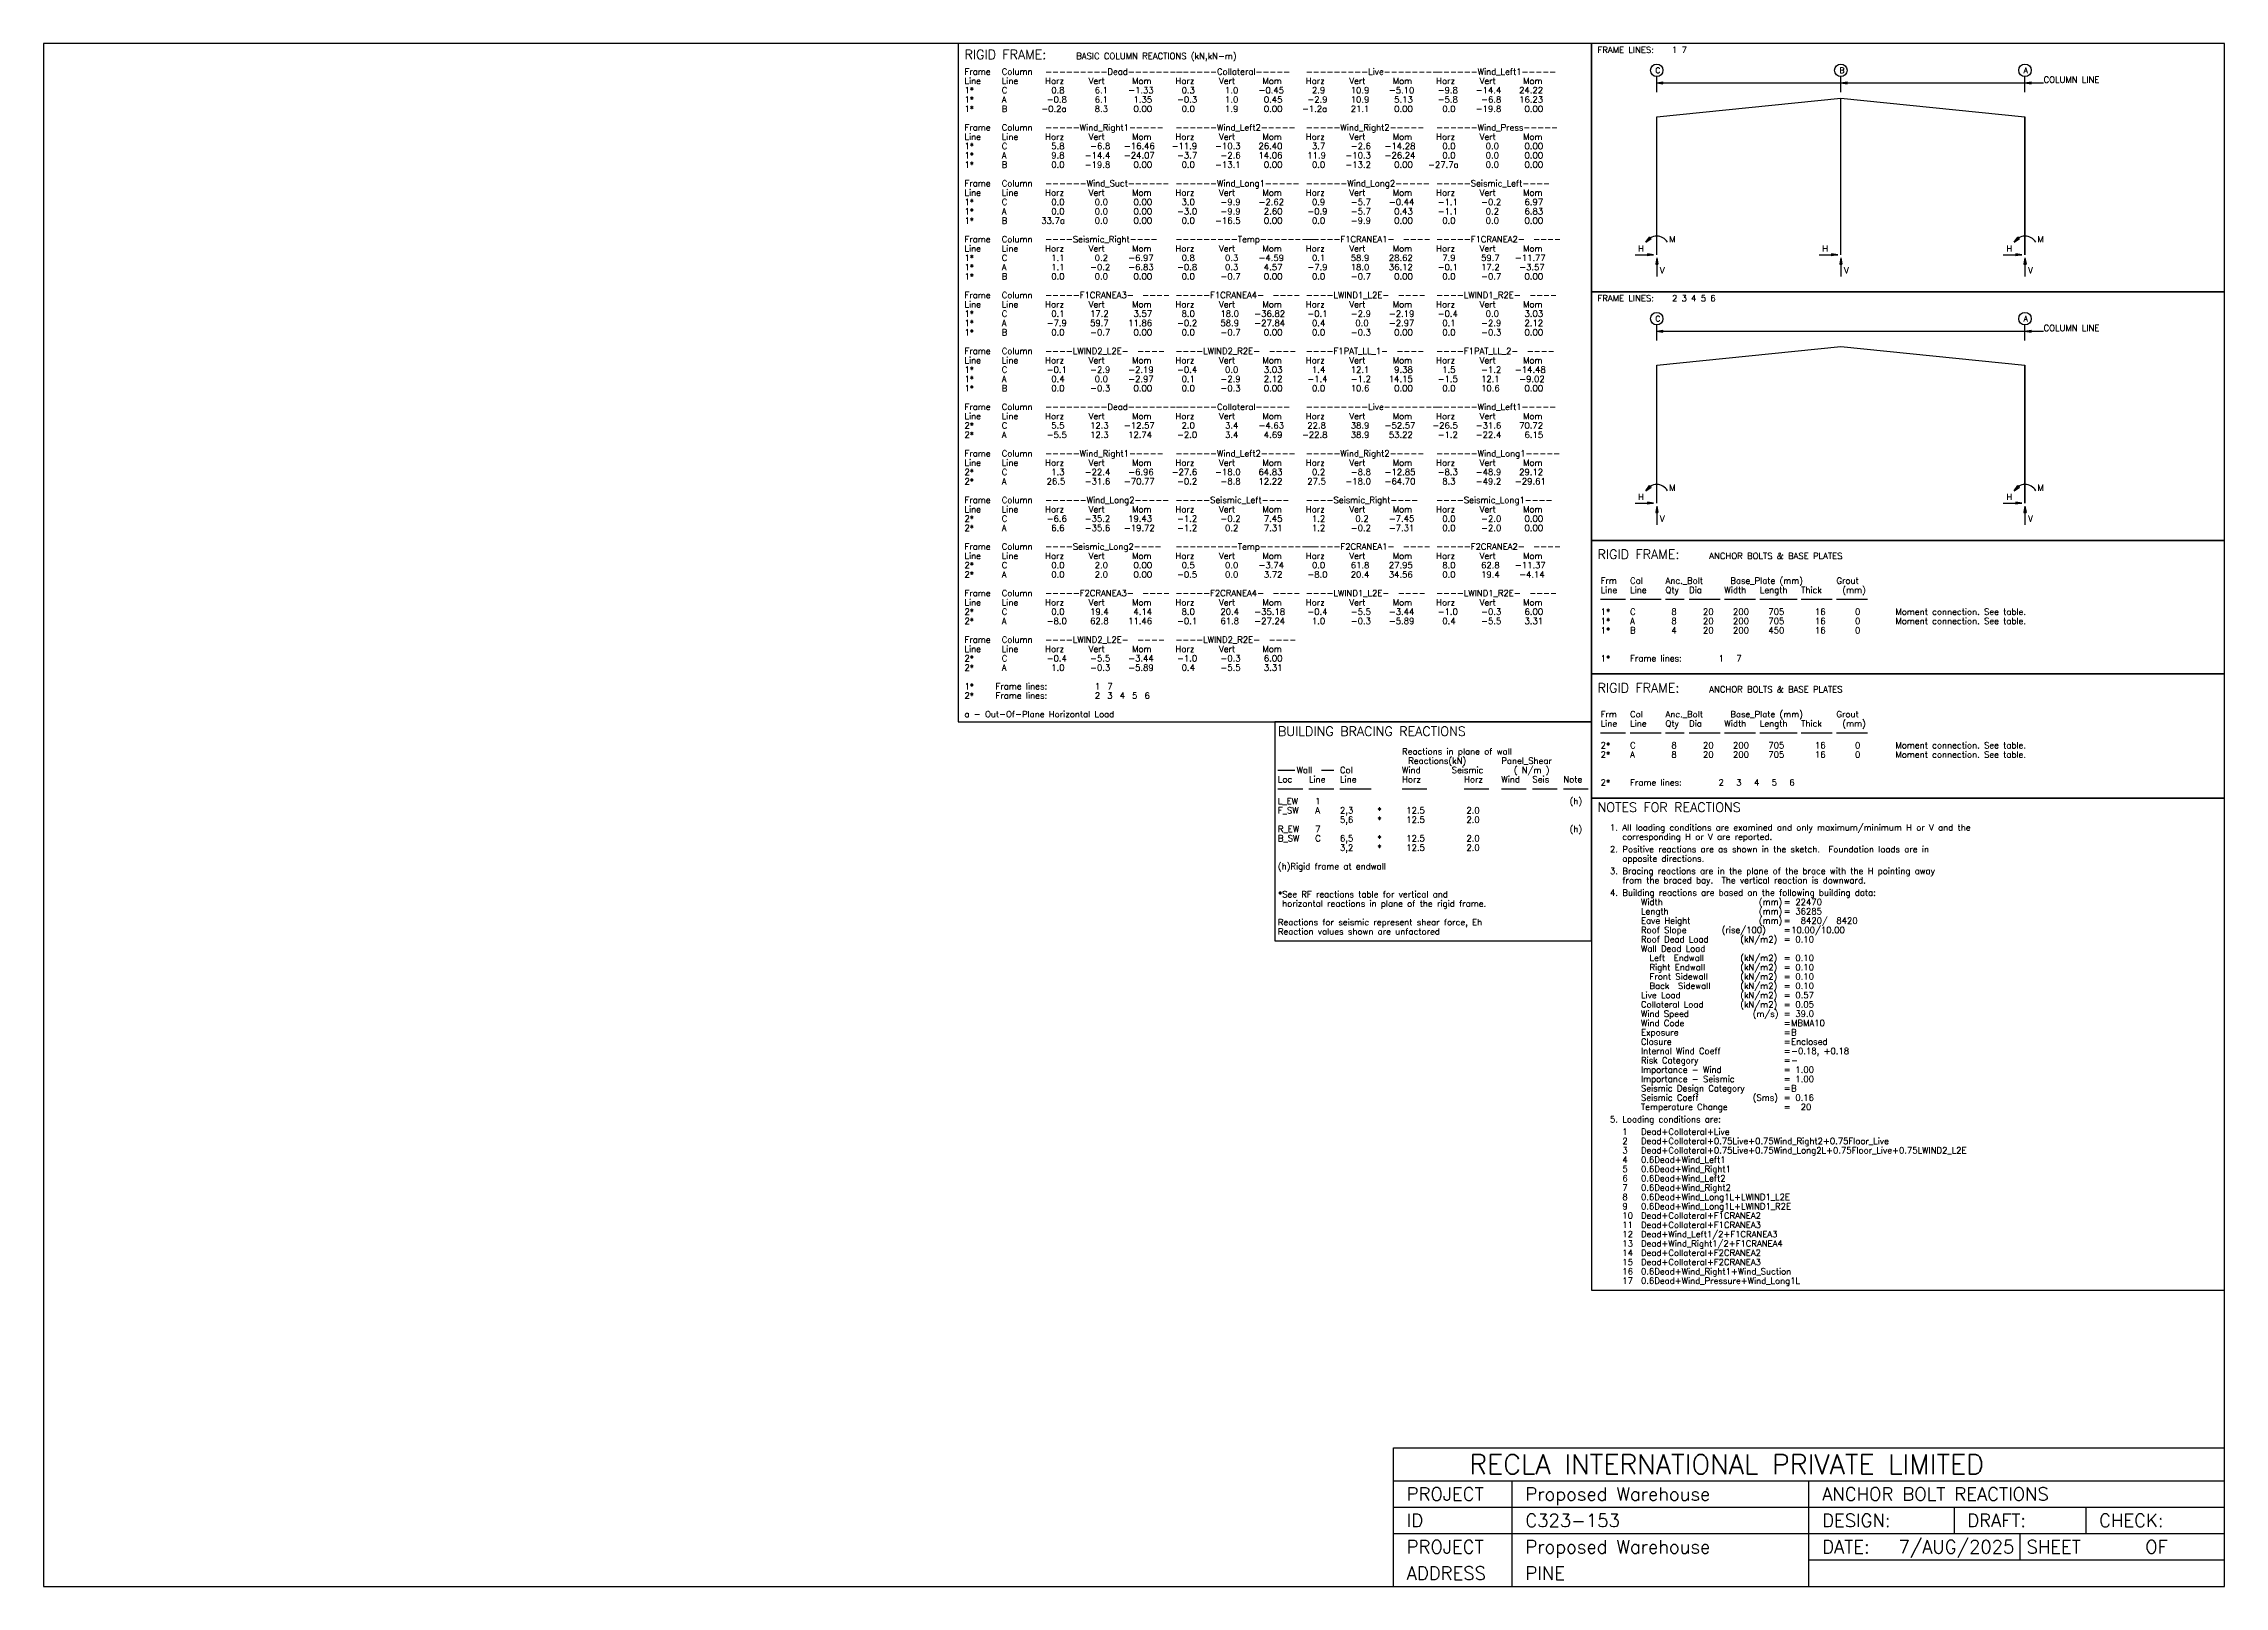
# Model space of a CAD drawing. Extents: x 0 to 56852, y 0 to 40202.
import ezdxf

# ---------------------------------------------------------------- set-up
doc = ezdxf.new("R2010")
doc.units = 0
doc.linetypes.add('CONTIN', pattern=[0])
doc.layers.get('0').update_dxf_attribs({"linetype": 'CONTIN'})
for name, color, linetype in [('1', 7, 'CONTIN'), ('13', 1, 'CONTIN'), ('14', 7, 'CONTIN'), ('20', 7, 'CONTIN'), ('22', 7, 'CONTIN'), ('26', 7, 'CONTIN')]:
    doc.layers.add(name, color=color, linetype=linetype)
doc.styles.add('SIMPLEX', font='SIMPLEX')

msp = doc.modelspace()

# ---------------------------------------------------------------- texts
at = {"layer": '14', "style": 'SIMPLEX'}
for s, height, p in [('RECLA INTERNATIONAL PRIVATE LIMITED', 515.727, (37168.199, 2922.452)), ('PROJECT', 343.818, (35535.063, 2234.816)), ('Proposed Warehouse', 343.818, (38629.426, 2234.816)), ('ANCHOR BOLT REACTIONS', 343.818, (46365.328, 2234.816)), ('ID', 343.818, (35535.063, 1547.181)), ('C323-153', 343.818, (38629.426, 1547.181)), ('DESIGN:', 343.818, (46365.328, 1547.181)), ('DRAFT:', 343.818, (50147.324, 1547.181)), ('CHECK:', 343.818, (53585.504, 1547.181)), ('PROJECT', 343.818, (35535.063, 859.545)), ('Proposed Warehouse', 343.818, (38629.426, 859.545)), ('DATE:', 343.818, (46365.328, 859.545)), (' 7/AUG/2025', 343.818, (48118.797, 859.545)), ('SHEET', 343.818, (51694.504, 859.545)), ('OF', 343.818, (54788.867, 859.545)), ('ADDRESS', 343.818, (35535.063, 171.909)), ('PINE', 343.818, (38629.426, 171.909))]:
    msp.add_text(s, height=height, dxfattribs=at).set_placement(p)

# ---------------------------------------------------------------- blocks, each defined once
blk = doc.blocks.new('MARROW')
for p, q in [((0, 0), (-2.54, 0.42)), ((-2.54, 0.42), (-2.54, -0.42)), ((0, 0), (-2.54, -0.42))]:
    blk.add_line(p, q)
blk = doc.blocks.new('RFRM-1', base_point=(-1704.892, 5501.086))
for p, q in [((14798.368, 5501.086), (-1704.892, 5501.086)), ((-1704.892, 5501.086), (-1704.892, -970.78)), ((14798.368, -970.78), (14798.368, 5501.086)), ((-1704.892, -970.78), (14798.368, -970.78))]:
    blk.add_line(p, q)
at = {"layer": '1'}
for p, q in [((0, 4239.072), (0, 4643.564)), ((4799.936, 4239.072), (4799.936, 4643.564)), ((9599.872, 4239.072), (9599.872, 4643.564)), ((0, 4481.767), (10085.263, 4481.767)), ((0, 3597.282), (4799.936, 4077.275)), ((4799.936, 4077.275), (9599.872, 3597.282)), ((4799.936, 0), (4799.936, 4077.275)), ((0, 0), (0, 3597.282)), ((0, 0), (0, 3597.282)), ((9599.872, 3597.282), (9599.872, 0)), ((9599.872, 0), (9599.872, 3597.282)), ((-566.288, 0), (-80.898, 0)), ((4233.648, 0), (4719.038, 0)), ((9033.584, 0), (9518.974, 0)), ((0, -80.898), (0, -566.288)), ((4799.936, -80.898), (4799.936, -566.288)), ((9599.872, -80.898), (9599.872, -566.288))]:
    blk.add_line(p, q, dxfattribs=at)
for centre in [(0, 161.797), (9599.872, 161.797)]:
    blk.add_arc(centre, 323.593, 30, 150, dxfattribs=at)
at = {"layer": '13'}
for centre in [(0, 4805.36), (4799.936, 4805.36), (9599.872, 4805.36)]:
    blk.add_circle(centre, 161.797, dxfattribs=at)
at = {"layer": '1', "xscale": 63.699, "yscale": 63.699, "zscale": 63.699}
for p, rotation in [((0, 4481.767), 180), ((4799.936, 4481.767), 180), ((9599.872, 4481.767), 180), ((-280.24, 323.593), -135), ((9319.632, 323.593), -135), ((0, -80.898), 90), ((4799.936, -80.898), 90), ((9599.872, -80.898), 90)]:
    blk.add_blockref('MARROW', p, dxfattribs=dict(at, rotation=rotation))
for p in [(-80.898, 0), (4719.038, 0), (9518.974, 0)]:
    blk.add_blockref('MARROW', p, dxfattribs=at)
at = {"layer": '13', "style": 'SIMPLEX'}
for s, p in [('C', (-36.404, 4732.552)), ('B', (4763.532, 4732.552)), ('A', (9563.468, 4732.552))]:
    blk.add_text(s, height=145.617, dxfattribs=at).set_placement(p)
at = {"layer": '14', "style": 'SIMPLEX'}
for s, p in [('FRAME LINES:', (-1543.095, 5258.392)), ('1 7', (398.465, 5258.392)), ('COLUMN LINE', (10085.263, 4481.767)), ('H', (-485.39, 80.898)), ('M', (323.593, 323.593)), ('H', (4314.546, 80.898)), ('H', (9114.482, 80.898)), ('M', (9923.466, 323.593)), ('V', (80.898, -485.39)), ('V', (4880.834, -485.39)), ('V', (9680.771, -485.39))]:
    blk.add_text(s, height=161.797, dxfattribs=at).set_placement(p)
blk = doc.blocks.new('RFRM-2', base_point=(-1704.892, 5501.086))
for p, q in [((14798.368, 5501.086), (-1704.892, 5501.086)), ((-1704.892, 5501.086), (-1704.892, -970.78)), ((14798.368, -970.78), (14798.368, 5501.086)), ((-1704.892, -970.78), (14798.368, -970.78))]:
    blk.add_line(p, q)
at = {"layer": '1'}
for p, q in [((0, 4239.072), (0, 4643.564)), ((9599.872, 4239.072), (9599.872, 4643.564)), ((0, 4481.767), (10085.263, 4481.767)), ((0, 3597.282), (4799.936, 4077.275)), ((4799.936, 4077.275), (9599.872, 3597.282)), ((0, 0), (0, 3597.282)), ((0, 0), (0, 3597.282)), ((9599.872, 3597.282), (9599.872, 0)), ((9599.872, 0), (9599.872, 3597.282)), ((-566.288, 0), (-80.898, 0)), ((9033.584, 0), (9518.974, 0)), ((0, -80.898), (0, -566.288)), ((9599.872, -80.898), (9599.872, -566.288))]:
    blk.add_line(p, q, dxfattribs=at)
for centre in [(0, 161.797), (9599.872, 161.797)]:
    blk.add_arc(centre, 323.593, 30, 150, dxfattribs=at)
at = {"layer": '13'}
for centre in [(0, 4805.36), (9599.872, 4805.36)]:
    blk.add_circle(centre, 161.797, dxfattribs=at)
at = {"layer": '1', "xscale": 63.699, "yscale": 63.699, "zscale": 63.699}
for p, rotation in [((0, 4481.767), 180), ((9599.872, 4481.767), 180), ((-280.24, 323.593), -135), ((9319.632, 323.593), -135), ((0, -80.898), 90), ((9599.872, -80.898), 90)]:
    blk.add_blockref('MARROW', p, dxfattribs=dict(at, rotation=rotation))
for p in [(-80.898, 0), (9518.974, 0)]:
    blk.add_blockref('MARROW', p, dxfattribs=at)
at = {"layer": '13', "style": 'SIMPLEX'}
for s, p in [('C', (-36.404, 4732.552)), ('A', (9563.468, 4732.552))]:
    blk.add_text(s, height=145.617, dxfattribs=at).set_placement(p)
at = {"layer": '14', "style": 'SIMPLEX'}
for s, p in [('FRAME LINES:', (-1543.095, 5258.392)), ('2 3 4 5 6', (398.465, 5258.392)), ('COLUMN LINE', (10085.263, 4481.767)), ('H', (-485.39, 80.898)), ('M', (323.593, 323.593)), ('H', (9114.482, 80.898)), ('M', (9923.466, 323.593)), ('V', (80.898, -485.39)), ('V', (9680.771, -485.39))]:
    blk.add_text(s, height=161.797, dxfattribs=at).set_placement(p)
blk = doc.blocks.new('BOLT01')
for p, q in [((16503.26, 0), (0, 0)), ((0, 0), (0, -3478.627)), ((16503.26, -3478.627), (16503.26, 0)), ((0, -3478.627), (16503.26, -3478.627))]:
    blk.add_line(p, q)
at = {"layer": '14'}
for p, q in [((242.695, -1537.068), (889.882, -1537.068)), ((1011.229, -1537.068), (1820.212, -1537.068)), ((1933.47, -1537.068), (2418.86, -1537.068)), ((2548.298, -1537.068), (3357.281, -1537.068)), ((3470.539, -1537.068), (4279.522, -1537.068)), ((4392.78, -1537.068), (5363.56, -1537.068)), ((5468.729, -1537.068), (6277.712, -1537.068)), ((6390.97, -1537.068), (7199.954, -1537.068))]:
    blk.add_line(p, q, dxfattribs=at)
at = {"layer": '13', "style": 'SIMPLEX'}
for s, p in [('1*', (242.695, -1941.56)), ('1*', (242.695, -2184.255)), ('1*', (242.695, -2426.949)), ('A', (1011.229, -2184.255)), ('C', (1011.229, -1941.56)), ('B', (1011.229, -2426.949)), ('1*', (242.695, -3155.034)), ('1', (3316.832, -3155.034)), ('7', (3777.952, -3155.034))]:
    blk.add_text(s, height=161.797, dxfattribs=at).set_placement(p)
at = {"layer": '14', "style": 'SIMPLEX'}
for s, p in [('Frm', (242.695, -1132.577)), ('Col', (1011.229, -1132.577)), ('Anc._Bolt', (1933.47, -1132.577)), ('Base_Plate (mm)', (3624.246, -1132.577)), ('Grout', (6390.97, -1132.577)), ('Line', (242.695, -1375.272)), ('Line', (1011.229, -1375.272)), ('Qty', (1933.47, -1375.272)), ('Dia', (2548.298, -1375.272)), ('Width', (3470.539, -1375.272)), ('Length', (4392.78, -1375.272)), ('Thick', (5468.729, -1375.272)), ('(mm)', (6544.676, -1375.272)), ('Moment connection. See table.', (7928.039, -1941.56)), ('Moment connection. See table.', (7928.039, -2184.255)), ('Frame lines:', (1011.229, -3155.034))]:
    blk.add_text(s, height=161.797, dxfattribs=at).set_placement(p)
at = {"layer": '20', "style": 'SIMPLEX'}
for s, height, p in [('RIGID FRAME:', 242.695, (161.797, -485.39)), ('ANCHOR BOLTS & BASE PLATES', 161.797, (3074.136, -485.39))]:
    blk.add_text(s, height=height, dxfattribs=at).set_placement(p)
at = {"layer": '26', "style": 'SIMPLEX'}
for s, p in [('8', (2087.177, -1941.56)), ('8', (2087.177, -2184.255)), ('4', (2087.177, -2426.949)), ('   20', (2548.298, -1941.56)), ('   20', (2548.298, -2184.255)), ('   20', (2548.298, -2426.949)), ('  200', (3470.539, -1941.56)), ('  200', (3470.539, -2184.255)), ('  200', (3470.539, -2426.949)), ('  705', (4392.78, -1941.56)), ('  705', (4392.78, -2184.255)), ('  450', (4392.78, -2426.949)), ('   16', (5468.729, -1941.56)), ('   16', (5468.729, -2184.255)), ('   16', (5468.729, -2426.949)), ('    0', (6390.97, -1941.56)), ('    0', (6390.97, -2184.255)), ('    0', (6390.97, -2426.949))]:
    blk.add_text(s, height=161.797, dxfattribs=at).set_placement(p)
blk = doc.blocks.new('BOLT02')
for p, q in [((16503.26, 0), (0, 0)), ((0, 0), (0, -3235.933)), ((16503.26, -3235.933), (16503.26, 0)), ((0, -3235.933), (16503.26, -3235.933))]:
    blk.add_line(p, q)
at = {"layer": '14'}
for p, q in [((242.695, -1537.068), (889.882, -1537.068)), ((1011.229, -1537.068), (1820.212, -1537.068)), ((1933.47, -1537.068), (2418.86, -1537.068)), ((2548.298, -1537.068), (3357.281, -1537.068)), ((3470.539, -1537.068), (4279.522, -1537.068)), ((4392.78, -1537.068), (5363.56, -1537.068)), ((5468.729, -1537.068), (6277.712, -1537.068)), ((6390.97, -1537.068), (7199.954, -1537.068))]:
    blk.add_line(p, q, dxfattribs=at)
at = {"layer": '13', "style": 'SIMPLEX'}
for s, p in [('2*', (242.695, -1941.56)), ('2*', (242.695, -2184.255)), ('A', (1011.229, -2184.255)), ('C', (1011.229, -1941.56)), ('2*', (242.695, -2912.339)), ('2', (3316.832, -2912.339)), ('3', (3777.952, -2912.339)), ('4', (4239.073, -2912.339)), ('5', (4700.193, -2912.339)), ('6', (5161.313, -2912.339))]:
    blk.add_text(s, height=161.797, dxfattribs=at).set_placement(p)
at = {"layer": '14', "style": 'SIMPLEX'}
for s, p in [('Frm', (242.695, -1132.577)), ('Col', (1011.229, -1132.577)), ('Anc._Bolt', (1933.47, -1132.577)), ('Base_Plate (mm)', (3624.246, -1132.577)), ('Grout', (6390.97, -1132.577)), ('Line', (242.695, -1375.272)), ('Line', (1011.229, -1375.272)), ('Qty', (1933.47, -1375.272)), ('Dia', (2548.298, -1375.272)), ('Width', (3470.539, -1375.272)), ('Length', (4392.78, -1375.272)), ('Thick', (5468.729, -1375.272)), ('(mm)', (6544.676, -1375.272)), ('Moment connection. See table.', (7928.039, -1941.56)), ('Moment connection. See table.', (7928.039, -2184.255)), ('Frame lines:', (1011.229, -2912.339))]:
    blk.add_text(s, height=161.797, dxfattribs=at).set_placement(p)
at = {"layer": '20', "style": 'SIMPLEX'}
for s, height, p in [('RIGID FRAME:', 242.695, (161.797, -485.39)), ('ANCHOR BOLTS & BASE PLATES', 161.797, (3074.136, -485.39))]:
    blk.add_text(s, height=height, dxfattribs=at).set_placement(p)
at = {"layer": '26', "style": 'SIMPLEX'}
for s, p in [('8', (2087.177, -1941.56)), ('8', (2087.177, -2184.255)), ('   20', (2548.298, -1941.56)), ('   20', (2548.298, -2184.255)), ('  200', (3470.539, -1941.56)), ('  200', (3470.539, -2184.255)), ('  705', (4392.78, -1941.56)), ('  705', (4392.78, -2184.255)), ('   16', (5468.729, -1941.56)), ('   16', (5468.729, -2184.255)), ('    0', (6390.97, -1941.56)), ('    0', (6390.97, -2184.255))]:
    blk.add_text(s, height=161.797, dxfattribs=at).set_placement(p)
blk = doc.blocks.new('RFBASE')
at = {"layer": '1'}
for p, q in [((16503.26, 0), (0, 0)), ((0, 0), (0, -17676.293)), ((16503.26, -17676.293), (16503.26, 0)), ((0, -17676.293), (16503.26, -17676.293))]:
    blk.add_line(p, q, dxfattribs=at)
at = {"layer": '13', "style": 'SIMPLEX'}
for s, p in [('1*', (161.797, -1294.373)), ('C', (1132.577, -1294.373)), ('1*', (161.797, -1537.068)), ('1*', (161.797, -1779.763)), ('A', (1132.577, -1537.068)), ('B', (1132.577, -1779.763)), ('1*', (161.797, -2750.543)), ('1*', (161.797, -2993.238)), ('A', (1132.577, -2993.238)), ('C', (1132.577, -2750.543)), ('1*', (161.797, -3235.933)), ('B', (1132.577, -3235.933)), ('1*', (161.797, -4206.712)), ('1*', (161.797, -4449.407)), ('1*', (161.797, -4692.102)), ('A', (1132.577, -4449.407)), ('C', (1132.577, -4206.712)), ('B', (1132.577, -4692.102)), ('1*', (161.797, -5662.881)), ('C', (1132.577, -5662.881)), ('1*', (161.797, -5905.576)), ('1*', (161.797, -6148.271)), ('A', (1132.577, -5905.576)), ('B', (1132.577, -6148.271)), ('1*', (161.797, -7119.051)), ('1*', (161.797, -7361.746)), ('A', (1132.577, -7361.746)), ('C', (1132.577, -7119.051)), ('1*', (161.797, -7604.441)), ('B', (1132.577, -7604.441)), ('1*', (161.797, -8575.222)), ('C', (1132.577, -8575.222)), ('1*', (161.797, -8817.917)), ('1*', (161.797, -9060.612)), ('A', (1132.577, -8817.917)), ('B', (1132.577, -9060.612)), ('2*', (161.797, -10031.393)), ('2*', (161.797, -10274.088)), ('A', (1132.577, -10274.088)), ('C', (1132.577, -10031.393)), ('2*', (161.797, -11244.868)), ('2*', (161.797, -11487.563)), ('A', (1132.577, -11487.563)), ('C', (1132.577, -11244.868)), ('2*', (161.797, -12458.343)), ('C', (1132.577, -12458.343)), ('2*', (161.797, -12701.038)), ('A', (1132.577, -12701.038)), ('2*', (161.797, -13671.819)), ('C', (1132.577, -13671.819)), ('2*', (161.797, -13914.515)), ('A', (1132.577, -13914.515)), ('2*', (161.797, -14885.296)), ('C', (1132.577, -14885.296)), ('2*', (161.797, -15127.991)), ('A', (1132.577, -15127.991)), ('2*', (161.797, -16098.772)), ('2*', (161.797, -16341.468)), ('A', (1132.577, -16341.468)), ('C', (1132.577, -16098.772)), ('2*', (161.797, -17069.553)), ('1*', (161.797, -16826.855)), ('2', (3559.526, -17069.553)), ('1', (3559.526, -16826.855)), ('7', (3883.12, -16826.855)), ('3', (3883.12, -17069.553)), ('4', (4206.713, -17069.553)), ('5', (4530.307, -17069.553)), ('6', (4853.9, -17069.553)), ('a - Out-Of-Plane Horizontal Load', (161.797, -17554.943))]:
    blk.add_text(s, height=161.797, dxfattribs=at).set_placement(p)
at = {"layer": '14', "style": 'SIMPLEX'}
for s, p in [('Frame', (161.797, -808.983)), ('Line', (161.797, -1051.678)), ('Column', (1132.577, -808.983)), ('Line', (1132.577, -1051.678)), ('---------Dead--------', (2265.153, -808.983)), ('Horz', (2265.153, -1051.678)), ('Vert', (3397.73, -1051.678)), ('Mom', (4530.306, -1051.678)), ('------Collateral-----', (5662.883, -808.983)), ('Horz', (5662.883, -1051.678)), ('Vert', (6795.459, -1051.678)), ('Mom', (7928.036, -1051.678)), ('---------Live--------', (9060.612, -808.983)), ('Horz', (9060.612, -1051.678)), ('Vert', (10193.189, -1051.678)), ('Mom', (11325.766, -1051.678)), ('------Wind_Left1-----', (12458.343, -808.983)), ('Horz', (12458.343, -1051.678)), ('Vert', (13590.919, -1051.678)), ('Mom', (14723.495, -1051.678)), ('Frame', (161.797, -2265.153)), ('Column', (1132.577, -2265.153)), ('-----Wind_Right1-----', (2265.153, -2265.153)), ('------Wind_Left2-----', (5662.883, -2265.153)), ('-----Wind_Right2-----', (9060.612, -2265.153)), ('------Wind_Press-----', (12458.343, -2265.153)), ('Line', (161.797, -2507.848)), ('Line', (1132.577, -2507.848)), ('Horz', (2265.153, -2507.848)), ('Vert', (3397.73, -2507.848)), ('Mom', (4530.306, -2507.848)), ('Horz', (5662.883, -2507.848)), ('Vert', (6795.459, -2507.848)), ('Mom', (7928.036, -2507.848)), ('Horz', (9060.612, -2507.848)), ('Vert', (10193.189, -2507.848)), ('Mom', (11325.766, -2507.848)), ('Horz', (12458.343, -2507.848)), ('Vert', (13590.919, -2507.848)), ('Mom', (14723.495, -2507.848)), ('Frame', (161.797, -3721.323)), ('Line', (161.797, -3964.017)), ('Column', (1132.577, -3721.323)), ('Line', (1132.577, -3964.017)), ('------Wind_Suct------', (2265.153, -3721.323)), ('Horz', (2265.153, -3964.017)), ('Vert', (3397.73, -3964.017)), ('Mom', (4530.306, -3964.017)), ('------Wind_Long1-----', (5662.883, -3721.323)), ('Horz', (5662.883, -3964.017)), ('Vert', (6795.459, -3964.017)), ('Mom', (7928.036, -3964.017)), ('------Wind_Long2-----', (9060.612, -3721.323)), ('Horz', (9060.612, -3964.017)), ('Vert', (10193.189, -3964.017)), ('Mom', (11325.766, -3964.017)), ('-----Seismic_Left----', (12458.343, -3721.323)), ('Horz', (12458.343, -3964.017)), ('Vert', (13590.919, -3964.017)), ('Mom', (14723.495, -3964.017)), ('Frame', (161.797, -5177.492)), ('Column', (1132.577, -5177.492)), ('----Seismic_Right----', (2265.153, -5177.492)), ('---------Temp--------', (5662.883, -5177.492)), ('-----F1CRANEA1-  ----', (9060.612, -5177.492)), ('-----F1CRANEA2-  ----', (12458.343, -5177.492)), ('Line', (161.797, -5420.187)), ('Line', (1132.577, -5420.187)), ('Horz', (2265.153, -5420.187)), ('Vert', (3397.73, -5420.187)), ('Mom', (4530.306, -5420.187)), ('Horz', (5662.883, -5420.187)), ('Vert', (6795.459, -5420.187)), ('Mom', (7928.036, -5420.187)), ('Horz', (9060.612, -5420.187)), ('Vert', (10193.189, -5420.187)), ('Mom', (11325.766, -5420.187)), ('Horz', (12458.343, -5420.187)), ('Vert', (13590.919, -5420.187)), ('Mom', (14723.495, -5420.187)), ('Frame', (161.797, -6633.661)), ('Line', (161.797, -6876.356)), ('Column', (1132.577, -6633.661)), ('Line', (1132.577, -6876.356)), ('-----F1CRANEA3-  ----', (2265.153, -6633.661)), ('Horz', (2265.153, -6876.356)), ('Vert', (3397.73, -6876.356)), ('Mom', (4530.306, -6876.356)), ('-----F1CRANEA4-  ----', (5662.883, -6633.661)), ('Horz', (5662.883, -6876.356)), ('Vert', (6795.459, -6876.356)), ('Mom', (7928.036, -6876.356)), ('----LWIND1_L2E-  ----', (9060.612, -6633.661)), ('Horz', (9060.612, -6876.356)), ('Vert', (10193.189, -6876.356)), ('Mom', (11325.766, -6876.356)), ('----LWIND1_R2E-  ----', (12458.343, -6633.661)), ('Horz', (12458.343, -6876.356)), ('Vert', (13590.919, -6876.356)), ('Mom', (14723.495, -6876.356)), ('Frame', (161.797, -8089.832)), ('Column', (1132.577, -8089.832)), ('----LWIND2_L2E-  ----', (2265.153, -8089.832)), ('----LWIND2_R2E-  ----', (5662.883, -8089.832)), ('----F1PAT_LL_1-  ----', (9060.612, -8089.832)), ('----F1PAT_LL_2-  ----', (12458.343, -8089.832)), ('Line', (161.797, -8332.527)), ('Line', (1132.577, -8332.527)), ('Horz', (2265.153, -8332.527)), ('Vert', (3397.73, -8332.527)), ('Mom', (4530.306, -8332.527)), ('Horz', (5662.883, -8332.527)), ('Vert', (6795.459, -8332.527)), ('Mom', (7928.036, -8332.527)), ('Horz', (9060.612, -8332.527)), ('Vert', (10193.189, -8332.527)), ('Mom', (11325.766, -8332.527)), ('Horz', (12458.343, -8332.527)), ('Vert', (13590.919, -8332.527)), ('Mom', (14723.495, -8332.527)), ('Frame', (161.797, -9546.003)), ('Line', (161.797, -9788.697)), ('Column', (1132.577, -9546.003)), ('Line', (1132.577, -9788.697)), ('---------Dead--------', (2265.153, -9546.003)), ('Horz', (2265.153, -9788.697)), ('Vert', (3397.73, -9788.697)), ('Mom', (4530.306, -9788.697)), ('------Collateral-----', (5662.883, -9546.003)), ('Horz', (5662.883, -9788.697)), ('Vert', (6795.459, -9788.697)), ('Mom', (7928.036, -9788.697)), ('---------Live--------', (9060.612, -9546.003)), ('Horz', (9060.612, -9788.697)), ('Vert', (10193.189, -9788.697)), ('Mom', (11325.766, -9788.697)), ('------Wind_Left1-----', (12458.343, -9546.003)), ('Horz', (12458.343, -9788.697)), ('Vert', (13590.919, -9788.697)), ('Mom', (14723.495, -9788.697)), ('Frame', (161.797, -10759.478)), ('Column', (1132.577, -10759.478)), ('-----Wind_Right1-----', (2265.153, -10759.478)), ('------Wind_Left2-----', (5662.883, -10759.478)), ('-----Wind_Right2-----', (9060.612, -10759.478)), ('------Wind_Long1-----', (12458.343, -10759.478)), ('Line', (161.797, -11002.173)), ('Line', (1132.577, -11002.173)), ('Horz', (2265.153, -11002.173)), ('Vert', (3397.73, -11002.173)), ('Mom', (4530.306, -11002.173)), ('Horz', (5662.883, -11002.173)), ('Vert', (6795.459, -11002.173)), ('Mom', (7928.036, -11002.173)), ('Horz', (9060.612, -11002.173)), ('Vert', (10193.189, -11002.173)), ('Mom', (11325.766, -11002.173)), ('Horz', (12458.343, -11002.173)), ('Vert', (13590.919, -11002.173)), ('Mom', (14723.495, -11002.173)), ('Frame', (161.797, -11972.953)), ('Column', (1132.577, -11972.953)), ('------Wind_Long2-----', (2265.153, -11972.953)), ('-----Seismic_Left----', (5662.883, -11972.953)), ('----Seismic_Right----', (9060.612, -11972.953)), ('----Seismic_Long1----', (12458.343, -11972.953)), ('Line', (161.797, -12215.648)), ('Line', (1132.577, -12215.648)), ('Horz', (2265.153, -12215.648)), ('Vert', (3397.73, -12215.648)), ('Mom', (4530.306, -12215.648)), ('Horz', (5662.883, -12215.648)), ('Vert', (6795.459, -12215.648)), ('Mom', (7928.036, -12215.648)), ('Horz', (9060.612, -12215.648)), ('Vert', (10193.189, -12215.648)), ('Mom', (11325.766, -12215.648)), ('Horz', (12458.343, -12215.648)), ('Vert', (13590.919, -12215.648)), ('Mom', (14723.495, -12215.648)), ('Frame', (161.797, -13186.429)), ('Column', (1132.577, -13186.429)), ('----Seismic_Long2----', (2265.153, -13186.429)), ('---------Temp--------', (5662.883, -13186.429)), ('-----F2CRANEA1-  ----', (9060.612, -13186.429)), ('-----F2CRANEA2-  ----', (12458.343, -13186.429)), ('Line', (161.797, -13429.124)), ('Line', (1132.577, -13429.124)), ('Horz', (2265.153, -13429.124)), ('Vert', (3397.73, -13429.124)), ('Mom', (4530.306, -13429.124)), ('Horz', (5662.883, -13429.124)), ('Vert', (6795.459, -13429.124)), ('Mom', (7928.036, -13429.124)), ('Horz', (9060.612, -13429.124)), ('Vert', (10193.189, -13429.124)), ('Mom', (11325.766, -13429.124)), ('Horz', (12458.343, -13429.124)), ('Vert', (13590.919, -13429.124)), ('Mom', (14723.495, -13429.124)), ('Frame', (161.797, -14399.905)), ('Line', (161.797, -14642.601)), ('Column', (1132.577, -14399.905)), ('Line', (1132.577, -14642.601)), ('-----F2CRANEA3-  ----', (2265.153, -14399.905)), ('Horz', (2265.153, -14642.601)), ('Vert', (3397.73, -14642.601)), ('Mom', (4530.306, -14642.601)), ('-----F2CRANEA4-  ----', (5662.883, -14399.905)), ('Horz', (5662.883, -14642.601)), ('Vert', (6795.459, -14642.601)), ('Mom', (7928.036, -14642.601)), ('----LWIND1_L2E-  ----', (9060.612, -14399.905)), ('Horz', (9060.612, -14642.601)), ('Vert', (10193.189, -14642.601)), ('Mom', (11325.766, -14642.601)), ('----LWIND1_R2E-  ----', (12458.343, -14399.905)), ('Horz', (12458.343, -14642.601)), ('Vert', (13590.919, -14642.601)), ('Mom', (14723.495, -14642.601)), ('Frame', (161.797, -15613.382)), ('Line', (161.797, -15856.077)), ('Column', (1132.577, -15613.382)), ('Line', (1132.577, -15856.077)), ('----LWIND2_L2E-  ----', (2265.153, -15613.382)), ('Horz', (2265.153, -15856.077)), ('Vert', (3397.73, -15856.077)), ('Mom', (4530.306, -15856.077)), ('----LWIND2_R2E-  ----', (5662.883, -15613.382)), ('Horz', (5662.883, -15856.077)), ('Vert', (6795.459, -15856.077)), ('Mom', (7928.036, -15856.077)), ('Frame lines:', (970.78, -16826.855)), ('Frame lines:', (970.78, -17069.553))]:
    blk.add_text(s, height=161.797, dxfattribs=at).set_placement(p)
at = {"layer": '20', "style": 'SIMPLEX'}
for s, height, p in [('RIGID FRAME:', 242.695, (161.797, -404.492)), ('BASIC COLUMN REACTIONS (kN,kN-m)', 161.797, (3074.136, -404.492))]:
    blk.add_text(s, height=height, dxfattribs=at).set_placement(p)
at = {"layer": '26', "style": 'SIMPLEX'}
for s, p in [('    0.8', (1941.56, -1294.373)), ('    6.1', (3074.136, -1294.373)), ('  -1.33', (4206.713, -1294.373)), ('    0.3', (5339.29, -1294.373)), ('    1.0', (6471.866, -1294.373)), ('  -0.45', (7604.443, -1294.373)), ('    2.9', (8737.02, -1294.373)), ('   10.9', (9869.596, -1294.373)), ('  -5.10', (11002.173, -1294.373)), ('   -9.8', (12134.749, -1294.373)), ('  -14.4', (13267.326, -1294.373)), ('  24.22', (14399.902, -1294.373)), ('  -0.2a', (1941.56, -1779.763)), ('   -0.8', (1941.56, -1537.068)), ('    8.3', (3074.136, -1779.763)), ('    6.1', (3074.136, -1537.068)), ('   0.00', (4206.713, -1779.763)), ('   1.35', (4206.713, -1537.068)), ('   -0.3', (5339.29, -1537.068)), ('    0.0', (5339.29, -1779.763)), ('    1.0', (6471.866, -1537.068)), ('    1.9', (6471.866, -1779.763)), ('   0.45', (7604.443, -1537.068)), ('   0.00', (7604.443, -1779.763)), ('  -1.2a', (8737.02, -1779.763)), ('   -2.9', (8737.02, -1537.068)), ('   21.1', (9869.596, -1779.763)), ('   10.9', (9869.596, -1537.068)), ('   5.13', (11002.173, -1537.068)), ('   0.00', (11002.173, -1779.763)), ('   -5.8', (12134.749, -1537.068)), ('    0.0', (12134.749, -1779.763)), ('  -19.8', (13267.326, -1779.763)), ('   -6.8', (13267.326, -1537.068)), ('  16.23', (14399.902, -1537.068)), ('   0.00', (14399.902, -1779.763)), ('    5.8', (1941.56, -2750.543)), ('    9.8', (1941.56, -2993.238)), ('  -14.4', (3074.136, -2993.238)), ('   -6.8', (3074.136, -2750.543)), (' -16.46', (4206.713, -2750.543)), (' -24.07', (4206.713, -2993.238)), ('  -11.9', (5339.29, -2750.543)), ('   -3.7', (5339.29, -2993.238)), ('  -10.3', (6471.866, -2750.543)), ('   -2.6', (6471.866, -2993.238)), ('  26.40', (7604.443, -2750.543)), ('  14.06', (7604.443, -2993.238)), ('   11.9', (8737.02, -2993.238)), ('    3.7', (8737.02, -2750.543)), ('  -10.3', (9869.596, -2993.238)), ('   -2.6', (9869.596, -2750.543)), (' -14.28', (11002.173, -2750.543)), (' -26.24', (11002.173, -2993.238)), ('    0.0', (12134.749, -2750.543)), ('    0.0', (12134.749, -2993.238)), ('    0.0', (13267.326, -2750.543)), ('    0.0', (13267.326, -2993.238)), ('   0.00', (14399.902, -2750.543)), ('   0.00', (14399.902, -2993.238)), ('    0.0', (1941.56, -3235.933)), ('  -19.8', (3074.136, -3235.933)), ('   0.00', (4206.713, -3235.933)), ('    0.0', (5339.29, -3235.933)), ('  -13.1', (6471.866, -3235.933)), ('   0.00', (7604.443, -3235.933)), ('    0.0', (8737.02, -3235.933)), ('  -13.2', (9869.596, -3235.933)), ('   0.00', (11002.173, -3235.933)), (' -27.7a', (12134.749, -3235.933)), ('    0.0', (13267.326, -3235.933)), ('   0.00', (14399.902, -3235.933)), ('  33.7a', (1941.56, -4692.102)), ('    0.0', (1941.56, -4206.712)), ('    0.0', (1941.56, -4449.407)), ('    0.0', (3074.136, -4206.712)), ('    0.0', (3074.136, -4449.407)), ('    0.0', (3074.136, -4692.102)), ('   0.00', (4206.713, -4206.712)), ('   0.00', (4206.713, -4449.407)), ('   0.00', (4206.713, -4692.102)), ('   -3.0', (5339.29, -4449.407)), ('    3.0', (5339.29, -4206.712)), ('    0.0', (5339.29, -4692.102)), ('  -16.5', (6471.866, -4692.102)), ('   -9.9', (6471.866, -4206.712)), ('   -9.9', (6471.866, -4449.407)), ('  -2.62', (7604.443, -4206.712)), ('   2.60', (7604.443, -4449.407)), ('   0.00', (7604.443, -4692.102)), ('   -0.9', (8737.02, -4449.407)), ('    0.9', (8737.02, -4206.712)), ('    0.0', (8737.02, -4692.102)), ('   -5.7', (9869.596, -4206.712)), ('   -5.7', (9869.596, -4449.407)), ('   -9.9', (9869.596, -4692.102)), ('  -0.44', (11002.173, -4206.712)), ('   0.43', (11002.173, -4449.407)), ('   0.00', (11002.173, -4692.102)), ('   -1.1', (12134.749, -4206.712)), ('   -1.1', (12134.749, -4449.407)), ('    0.0', (12134.749, -4692.102)), ('   -0.2', (13267.326, -4206.712)), ('    0.2', (13267.326, -4449.407)), ('    0.0', (13267.326, -4692.102)), ('   0.00', (14399.902, -4692.102)), ('   6.97', (14399.902, -4206.712)), ('   6.83', (14399.902, -4449.407)), ('    1.1', (1941.56, -5662.881)), ('    0.2', (3074.136, -5662.881)), ('  -6.97', (4206.713, -5662.881)), ('    0.8', (5339.29, -5662.881)), ('    0.3', (6471.866, -5662.881)), ('  -4.59', (7604.443, -5662.881)), ('    0.1', (8737.02, -5662.881)), ('   58.9', (9869.596, -5662.881)), ('  28.62', (11002.173, -5662.881)), ('    7.9', (12134.749, -5662.881)), ('   59.7', (13267.326, -5662.881)), (' -11.77', (14399.902, -5662.881)), ('    0.0', (1941.56, -6148.271)), ('    1.1', (1941.56, -5905.576)), ('   -0.2', (3074.136, -5905.576)), ('    0.0', (3074.136, -6148.271)), ('  -6.83', (4206.713, -5905.576)), ('   0.00', (4206.713, -6148.271)), ('   -0.8', (5339.29, -5905.576)), ('    0.0', (5339.29, -6148.271)), ('   -0.7', (6471.866, -6148.271)), ('    0.3', (6471.866, -5905.576)), ('   4.57', (7604.443, -5905.576)), ('   0.00', (7604.443, -6148.271)), ('   -7.9', (8737.02, -5905.576)), ('    0.0', (8737.02, -6148.271)), ('   -0.7', (9869.596, -6148.271)), ('   18.0', (9869.596, -5905.576)), ('  36.12', (11002.173, -5905.576)), ('   0.00', (11002.173, -6148.271)), ('   -0.1', (12134.749, -5905.576)), ('    0.0', (12134.749, -6148.271)), ('   -0.7', (13267.326, -6148.271)), ('   17.2', (13267.326, -5905.576)), ('  -3.57', (14399.902, -5905.576)), ('   0.00', (14399.902, -6148.271)), ('   -7.9', (1941.56, -7361.746)), ('    0.1', (1941.56, -7119.051)), ('   59.7', (3074.136, -7361.746)), ('   17.2', (3074.136, -7119.051)), ('  11.86', (4206.713, -7361.746)), ('   3.57', (4206.713, -7119.051)), ('   -0.2', (5339.29, -7361.746)), ('    8.0', (5339.29, -7119.051)), ('   58.9', (6471.866, -7361.746)), ('   18.0', (6471.866, -7119.051)), (' -36.82', (7604.443, -7119.051)), (' -27.84', (7604.443, -7361.746)), ('   -0.1', (8737.02, -7119.051)), ('    0.4', (8737.02, -7361.746)), ('   -2.9', (9869.596, -7119.051)), ('    0.0', (9869.596, -7361.746)), ('  -2.19', (11002.173, -7119.051)), ('  -2.97', (11002.173, -7361.746)), ('   -0.4', (12134.749, -7119.051)), ('    0.1', (12134.749, -7361.746)), ('   -2.9', (13267.326, -7361.746)), ('    0.0', (13267.326, -7119.051)), ('   3.03', (14399.902, -7119.051)), ('   2.12', (14399.902, -7361.746)), ('    0.0', (1941.56, -7604.441)), ('   -0.7', (3074.136, -7604.441)), ('   0.00', (4206.713, -7604.441)), ('    0.0', (5339.29, -7604.441)), ('   -0.7', (6471.866, -7604.441)), ('   0.00', (7604.443, -7604.441)), ('    0.0', (8737.02, -7604.441)), ('   -0.3', (9869.596, -7604.441)), ('   0.00', (11002.173, -7604.441)), ('    0.0', (12134.749, -7604.441)), ('   -0.3', (13267.326, -7604.441)), ('   0.00', (14399.902, -7604.441)), ('   -0.1', (1941.56, -8575.222)), ('   -2.9', (3074.136, -8575.222)), ('  -2.19', (4206.713, -8575.222)), ('   -0.4', (5339.29, -8575.222)), ('    0.0', (6471.866, -8575.222)), ('   3.03', (7604.443, -8575.222)), ('    1.4', (8737.02, -8575.222)), ('   12.1', (9869.596, -8575.222)), ('   9.38', (11002.173, -8575.222)), ('    1.5', (12134.749, -8575.222)), ('   -1.2', (13267.326, -8575.222)), (' -14.48', (14399.902, -8575.222)), ('    0.4', (1941.56, -8817.917)), ('    0.0', (1941.56, -9060.612)), ('   -0.3', (3074.136, -9060.612)), ('    0.0', (3074.136, -8817.917)), ('  -2.97', (4206.713, -8817.917)), ('   0.00', (4206.713, -9060.612)), ('    0.1', (5339.29, -8817.917)), ('    0.0', (5339.29, -9060.612)), ('   -2.9', (6471.866, -8817.917)), ('   -0.3', (6471.866, -9060.612)), ('   2.12', (7604.443, -8817.917)), ('   0.00', (7604.443, -9060.612)), ('   -1.4', (8737.02, -8817.917)), ('    0.0', (8737.02, -9060.612)), ('   -1.2', (9869.596, -8817.917)), ('   10.6', (9869.596, -9060.612)), ('  14.15', (11002.173, -8817.917)), ('   0.00', (11002.173, -9060.612)), ('   -1.5', (12134.749, -8817.917)), ('    0.0', (12134.749, -9060.612)), ('   12.1', (13267.326, -8817.917)), ('   10.6', (13267.326, -9060.612)), ('  -9.02', (14399.902, -8817.917)), ('   0.00', (14399.902, -9060.612)), ('   -5.5', (1941.56, -10274.088)), ('    5.5', (1941.56, -10031.393)), ('   12.3', (3074.136, -10031.393)), ('   12.3', (3074.136, -10274.088)), (' -12.57', (4206.713, -10031.393)), ('  12.74', (4206.713, -10274.088)), ('   -2.0', (5339.29, -10274.088)), ('    2.0', (5339.29, -10031.393)), ('    3.4', (6471.866, -10031.393)), ('    3.4', (6471.866, -10274.088)), ('  -4.63', (7604.443, -10031.393)), ('   4.69', (7604.443, -10274.088)), ('  -22.8', (8737.02, -10274.088)), ('   22.8', (8737.02, -10031.393)), ('   38.9', (9869.596, -10031.393)), ('   38.9', (9869.596, -10274.088)), (' -52.57', (11002.173, -10031.393)), ('  53.22', (11002.173, -10274.088)), ('  -26.5', (12134.749, -10031.393)), ('   -1.2', (12134.749, -10274.088)), ('  -31.6', (13267.326, -10031.393)), ('  -22.4', (13267.326, -10274.088)), ('  70.72', (14399.902, -10031.393)), ('   6.15', (14399.902, -10274.088)), ('   26.5', (1941.56, -11487.563)), ('    1.3', (1941.56, -11244.868)), ('  -22.4', (3074.136, -11244.868)), ('  -31.6', (3074.136, -11487.563)), (' -70.77', (4206.713, -11487.563)), ('  -6.96', (4206.713, -11244.868)), ('  -27.6', (5339.29, -11244.868)), ('   -0.2', (5339.29, -11487.563)), ('  -18.0', (6471.866, -11244.868)), ('   -8.8', (6471.866, -11487.563)), ('  64.83', (7604.443, -11244.868)), ('  12.22', (7604.443, -11487.563)), ('   27.5', (8737.02, -11487.563)), ('    0.2', (8737.02, -11244.868)), ('  -18.0', (9869.596, -11487.563)), ('   -8.8', (9869.596, -11244.868)), (' -12.85', (11002.173, -11244.868)), (' -64.70', (11002.173, -11487.563)), ('   -8.3', (12134.749, -11244.868)), ('    8.3', (12134.749, -11487.563)), ('  -48.9', (13267.326, -11244.868)), ('  -49.2', (13267.326, -11487.563)), (' -29.61', (14399.902, -11487.563)), ('  29.12', (14399.902, -11244.868)), ('   -6.6', (1941.56, -12458.343)), ('  -35.2', (3074.136, -12458.343)), ('  19.43', (4206.713, -12458.343)), ('   -1.2', (5339.29, -12458.343)), ('   -0.2', (6471.866, -12458.343)), ('   7.45', (7604.443, -12458.343)), ('    1.2', (8737.02, -12458.343)), ('    0.2', (9869.596, -12458.343)), ('  -7.45', (11002.173, -12458.343)), ('    0.0', (12134.749, -12458.343)), ('   -2.0', (13267.326, -12458.343)), ('   0.00', (14399.902, -12458.343)), ('    6.6', (1941.56, -12701.038)), ('  -35.6', (3074.136, -12701.038)), (' -19.72', (4206.713, -12701.038)), ('   -1.2', (5339.29, -12701.038)), ('    0.2', (6471.866, -12701.038)), ('   7.31', (7604.443, -12701.038)), ('    1.2', (8737.02, -12701.038)), ('   -0.2', (9869.596, -12701.038)), ('  -7.31', (11002.173, -12701.038)), ('    0.0', (12134.749, -12701.038)), ('   -2.0', (13267.326, -12701.038)), ('   0.00', (14399.902, -12701.038)), ('    0.0', (1941.56, -13671.819)), ('    2.0', (3074.136, -13671.819)), ('   0.00', (4206.713, -13671.819)), ('    0.5', (5339.29, -13671.819)), ('    0.0', (6471.866, -13671.819)), ('  -3.74', (7604.443, -13671.819)), ('    0.0', (8737.02, -13671.819)), ('   61.8', (9869.596, -13671.819)), ('  27.95', (11002.173, -13671.819)), ('    8.0', (12134.749, -13671.819)), ('   62.8', (13267.326, -13671.819)), (' -11.37', (14399.902, -13671.819)), ('    0.0', (1941.56, -13914.515)), ('    2.0', (3074.136, -13914.515)), ('   0.00', (4206.713, -13914.515)), ('   -0.5', (5339.29, -13914.515)), ('    0.0', (6471.866, -13914.515)), ('   3.72', (7604.443, -13914.515)), ('   -8.0', (8737.02, -13914.515)), ('   20.4', (9869.596, -13914.515)), ('  34.56', (11002.173, -13914.515)), ('    0.0', (12134.749, -13914.515)), ('   19.4', (13267.326, -13914.515)), ('  -4.14', (14399.902, -13914.515)), ('    0.0', (1941.56, -14885.296)), ('   19.4', (3074.136, -14885.296)), ('   4.14', (4206.713, -14885.296)), ('    8.0', (5339.29, -14885.296)), ('   20.4', (6471.866, -14885.296)), (' -35.18', (7604.443, -14885.296)), ('   -0.4', (8737.02, -14885.296)), ('   -5.5', (9869.596, -14885.296)), ('  -3.44', (11002.173, -14885.296)), ('   -1.0', (12134.749, -14885.296)), ('   -0.3', (13267.326, -14885.296)), ('   6.00', (14399.902, -14885.296)), ('   -8.0', (1941.56, -15127.991)), ('   62.8', (3074.136, -15127.991)), ('  11.46', (4206.713, -15127.991)), ('   -0.1', (5339.29, -15127.991)), ('   61.8', (6471.866, -15127.991)), (' -27.24', (7604.443, -15127.991)), ('    1.0', (8737.02, -15127.991)), ('   -0.3', (9869.596, -15127.991)), ('  -5.89', (11002.173, -15127.991)), ('    0.4', (12134.749, -15127.991)), ('   -5.5', (13267.326, -15127.991)), ('   3.31', (14399.902, -15127.991)), ('   -0.4', (1941.56, -16098.772)), ('    1.0', (1941.56, -16341.468)), ('   -5.5', (3074.136, -16098.772)), ('   -0.3', (3074.136, -16341.468)), ('  -3.44', (4206.713, -16098.772)), ('  -5.89', (4206.713, -16341.468)), ('   -1.0', (5339.29, -16098.772)), ('    0.4', (5339.29, -16341.468)), ('   -0.3', (6471.866, -16098.772)), ('   -5.5', (6471.866, -16341.468)), ('   3.31', (7604.443, -16341.468)), ('   6.00', (7604.443, -16098.772))]:
    blk.add_text(s, height=161.797, dxfattribs=at).set_placement(p)
blk = doc.blocks.new('RNOTES')
for p, q in [((16503.26, 0), (0, 0)), ((0, 0), (0, -12822.39)), ((16503.26, -12822.39), (16503.26, 0)), ((0, -12822.39), (16503.26, -12822.39))]:
    blk.add_line(p, q)
at = {"layer": '1', "style": 'SIMPLEX'}
for s, p in [('1.', (485.39, -849.432)), ('All loading conditions are examined and only maximum/minimum H or V and the', (808.983, -849.432)), ('corresponding H or V are reported.', (808.983, -1092.127)), ('2.', (485.39, -1415.721)), ('opposite directions.', (808.983, -1658.416)), ('Positive reactions are as shown in the sketch.  Foundation loads are in', (808.983, -1415.721)), ('3.', (485.39, -1982.009)), ('from the braced bay.  The vertical reaction is downward.', (808.983, -2224.704)), ('Bracing reactions are in the plane of the brace with the H pointing away', (808.983, -1982.009)), ('4.', (485.39, -2548.297)), ('Building reactions are based on the following building data:', (808.983, -2548.297)), ('Width', (1294.373, -2790.992)), ('(mm)', (4368.51, -2790.992)), ('(mm)', (4368.51, -3033.687)), ('=', (5015.696, -2790.992)), ('  22470', (5096.594, -2790.992)), ('Length', (1294.373, -3033.687)), ('Eave Height', (1294.373, -3276.382)), ('Roof Slope', (1294.373, -3519.077)), ('(rise/100)', (3397.73, -3519.077)), ('(mm)', (4368.51, -3276.382)), ('=', (5015.696, -3033.687)), ('=', (5015.696, -3276.382)), (' 10.00/10.00', (5096.594, -3519.077)), ('  36285', (5096.594, -3033.687)), ('   8420/  8420', (5096.594, -3276.382)), ('Wall Dead Load', (1294.373, -4004.467)), ('Roof Dead Load', (1294.373, -3761.772)), ('(kN/m2)', (3883.12, -3761.772)), ('=', (5015.696, -3519.077)), ('=', (5015.696, -3761.772)), ('  0.10', (5096.594, -3761.772)), ('  Left  Endwall', (1294.373, -4247.162)), ('  Right Endwall', (1294.373, -4489.856)), ('(kN/m2)', (3883.12, -4247.162)), ('(kN/m2)', (3883.12, -4489.856)), ('(kN/m2)', (3883.12, -4732.551)), ('=', (5015.696, -4247.162)), ('=', (5015.696, -4489.856)), ('  0.10', (5096.594, -4247.162)), ('  0.10', (5096.594, -4489.856)), ('Live Load', (1294.373, -5217.941)), ('  Front Sidewall', (1294.373, -4732.551)), ('  Back  Sidewall', (1294.373, -4975.246)), ('(kN/m2)', (3883.12, -4975.246)), ('(kN/m2)', (3883.12, -5217.941)), ('=', (5015.696, -4732.551)), ('=', (5015.696, -4975.246)), ('  0.10', (5096.594, -4732.551)), ('  0.10', (5096.594, -4975.246)), ('  0.57', (5096.594, -5217.941)), ('Wind Speed', (1294.373, -5703.331)), ('Collateral Load', (1294.373, -5460.636)), ('(kN/m2)', (3883.12, -5460.636)), ('(m/s)', (4206.713, -5703.331)), ('=', (5015.696, -5217.941)), ('=', (5015.696, -5460.636)), ('=', (5015.696, -5703.331)), ('  0.05', (5096.594, -5460.636)), ('  39.0', (5096.594, -5703.331)), ('Wind Code', (1294.373, -5946.026)), ('Exposure', (1294.373, -6188.721)), ('=', (5015.696, -5946.026)), ('=', (5015.696, -6188.721)), (' MBMA10', (5096.594, -5946.026)), (' B', (5096.594, -6188.721)), ('Closure', (1294.373, -6431.416)), ('Internal Wind Coeff', (1294.373, -6674.11)), ('Risk Category', (1294.373, -6916.806)), ('=', (5015.696, -6431.416)), ('=', (5015.696, -6674.11)), (' Enclosed', (5096.594, -6431.416)), (' -0.18, +0.18', (5096.594, -6674.11)), ('Importance - Wind', (1294.373, -7159.501)), ('Importance - Seismic', (1294.373, -7402.196)), ('=', (5015.696, -6916.806)), ('=', (5015.696, -7159.501)), ('=', (5015.696, -7402.196)), (' -', (5096.594, -6916.806)), ('  1.00', (5096.594, -7159.501)), ('  1.00', (5096.594, -7402.196)), ('Seismic Design Category', (1294.373, -7644.892)), ('Seismic Coeff', (1294.373, -7887.586)), ('(Sms)', (4206.713, -7887.586)), ('=', (5015.696, -7644.892)), ('=', (5015.696, -7887.586)), (' B', (5096.594, -7644.892)), ('  0.16', (5096.594, -7887.586)), ('5.', (485.39, -8453.875)), ('Loading conditions are:', (808.983, -8453.875)), ('Temperature Change', (1294.373, -8130.282)), ('=', (5015.696, -8130.282)), ('   20', (5096.594, -8130.282)), ('2', (808.983, -9020.164)), ('1', (808.983, -8777.469)), ('Dead+Collateral+Live', (1294.373, -8777.469)), ('Dead+Collateral+0.75Live+0.75Wind_Right2+0.75Floor_Live', (1294.373, -9020.164)), ('Dead+Collateral+0.75Live+0.75Wind_Long2L+0.75Floor_Live+0.75LWIND2_L2E', (1294.373, -9262.859)), ('3', (808.983, -9262.859)), ('4', (808.983, -9505.555)), ('5', (808.983, -9748.25)), ('0.6Dead+Wind_Left1', (1294.373, -9505.555)), ('0.6Dead+Wind_Right1', (1294.373, -9748.25)), ('7', (808.983, -10233.641)), ('6', (808.983, -9990.945)), ('0.6Dead+Wind_Left2', (1294.373, -9990.945)), ('0.6Dead+Wind_Right2', (1294.373, -10233.641)), ('8', (808.983, -10476.336)), ('9', (808.983, -10719.031)), ('10', (808.983, -10961.727)), ('0.6Dead+Wind_Long1L+LWIND1_L2E', (1294.373, -10476.336)), ('0.6Dead+Wind_Long1L+LWIND1_R2E', (1294.373, -10719.031)), ('Dead+Collateral+F1CRANEA2', (1294.373, -10961.727)), ('11', (808.983, -11204.421)), ('12', (808.983, -11447.116)), ('Dead+Collateral+F1CRANEA3', (1294.373, -11204.421)), ('Dead+Wind_Left1/2+F1CRANEA3', (1294.373, -11447.116)), ('13', (808.983, -11689.812)), ('14', (808.983, -11932.507)), ('Dead+Wind_Right1/2+F1CRANEA4', (1294.373, -11689.812)), ('Dead+Collateral+F2CRANEA2', (1294.373, -11932.507)), ('15', (808.983, -12175.202)), ('16', (808.983, -12417.897)), ('17', (808.983, -12660.593)), ('0.6Dead+Wind_Right1+Wind_Suction', (1294.373, -12417.897)), ('0.6Dead+Wind_Pressure+Wind_Long1L', (1294.373, -12660.593)), ('Dead+Collateral+F2CRANEA3', (1294.373, -12175.202))]:
    blk.add_text(s, height=161.797, dxfattribs=at).set_placement(p)
at = {"layer": '20', "style": 'SIMPLEX'}
blk.add_text('NOTES FOR REACTIONS', height=242.695, dxfattribs=at).set_placement((161.797, -364.042))
blk = doc.blocks.new('BRACET')
for p, q in [((8251.63, 0), (0, 0)), ((0, 0), (0, -5703.331)), ((8251.63, -5703.331), (8251.63, 0)), ((0, -5703.331), (8251.63, -5703.331))]:
    blk.add_line(p, q)
at = {"layer": '14'}
for p, q in [((80.898, -1253.924), (525.839, -1253.924)), ((1213.475, -1253.924), (1537.068, -1253.924)), ((80.898, -1739.314), (728.085, -1739.314)), ((889.882, -1739.314), (1537.068, -1739.314)), ((1698.865, -1739.314), (2507.848, -1739.314)), ((3316.832, -1739.314), (3964.018, -1739.314)), ((4934.799, -1739.314), (5581.985, -1739.314)), ((5905.579, -1739.314), (6552.766, -1739.314)), ((6714.562, -1739.314), (7361.749, -1739.314)), ((7523.544, -1739.314), (8170.73, -1739.314))]:
    blk.add_line(p, q, dxfattribs=at)
at = {"layer": '1', "style": 'SIMPLEX'}
for s, p in [('Reactions for seismic represent shear force, Eh', (80.898, -5298.839)), ('Reaction values shown are unfactored', (80.898, -5541.534))]:
    blk.add_text(s, height=161.797, dxfattribs=at).set_placement(p)
at = {"layer": '13', "style": 'SIMPLEX'}
for s, p in [('L_EW', (80.898, -2143.806)), ('F_SW', (80.898, -2386.5)), ('A', (1051.678, -2386.5)), ('1', (1051.678, -2143.806)), ('2,3', (1698.865, -2386.5)), ('R_EW', (80.898, -2871.89)), ('7', (1051.678, -2871.89)), ('5,6', (1698.865, -2629.195)), ('B_SW', (80.898, -3114.585)), ('C', (1051.678, -3114.585)), ('3,2', (1698.865, -3357.28)), ('6,5', (1698.865, -3114.585))]:
    blk.add_text(s, height=161.797, dxfattribs=at).set_placement(p)
at = {"layer": '14', "style": 'SIMPLEX'}
for s, p in [('Reactions in plane of wall', (3316.832, -849.432)), ('Reactions(kN)', (3478.628, -1092.127)), ('Panel_Shear', (5905.579, -1092.127)), ('Loc', (80.898, -1577.517)), ('Wall', (566.288, -1334.822)), ('Line', (889.882, -1577.517)), ('Col', (1698.865, -1334.822)), ('Line', (1698.865, -1577.517)), ('Wind', (3316.832, -1334.822)), ('Horz', (3316.832, -1577.517)), ('Seismic', (4611.205, -1334.822)), ('Horz', (4934.799, -1577.517)), ('Wind', (5905.579, -1577.517)), ('( N/m )', (6229.172, -1334.822)), ('Seis', (6714.562, -1577.517)), ('Note', (7523.544, -1577.517))]:
    blk.add_text(s, height=161.797, dxfattribs=at).set_placement(p)
at = {"layer": '20', "style": 'SIMPLEX'}
blk.add_text('BUILDING BRACING REACTIONS', height=242.695, dxfattribs=at).set_placement((80.898, -364.042))
at = {"layer": '26', "style": 'SIMPLEX'}
for s, p in [('*', (2669.645, -2386.5)), (' 12.5', (3316.832, -2386.5)), ('  2.0', (4773.002, -2386.5)), ('(h)', (7685.34, -2143.806)), ('*', (2669.645, -2629.195)), (' 12.5', (3316.832, -2629.195)), ('  2.0', (4773.002, -2629.195)), ('(h)', (7685.34, -2871.89)), ('*', (2669.645, -3114.585)), ('*', (2669.645, -3357.28)), (' 12.5', (3316.832, -3114.585)), (' 12.5', (3316.832, -3357.28)), ('  2.0', (4773.002, -3114.585)), ('  2.0', (4773.002, -3357.28)), ('(h)Rigid frame at endwall', (80.898, -3842.67)), ('*See RF reactions table for vertical and', (80.898, -4570.754)), (' horizontal reactions in plane of the rigid frame.', (80.898, -4813.449))]:
    blk.add_text(s, height=161.797, dxfattribs=at).set_placement(p)

# ---------------------------------------------------------------- linework, layer by layer
for p, q in [((35191.246, 0), (35191.246, 3610.088)), ((35191.246, 3610.088), (56851.773, 3610.088)), ((35191.246, 2750.543), (56851.773, 2750.543)), ((38285.605, 0), (38285.605, 2750.543)), ((46021.508, 0), (46021.508, 2750.543)), ((35191.246, 2062.907), (56851.773, 2062.907)), ((49803.504, 2062.907), (49803.504, 1375.272)), ((53241.688, 2062.907), (53241.688, 1375.272)), ((35191.246, 1375.272), (56851.773, 1375.272)), ((51522.594, 1375.272), (51522.594, 687.636)), ((46021.508, 687.636), (56851.773, 687.636))]:
    msp.add_line(p, q)
at = {"layer": '22'}
for p, q in [((56851.773, 40202.328), (0, 40202.328)), ((0, 40202.328), (0, 0)), ((56851.773, 0), (56851.773, 40202.328)), ((0, 0), (56851.773, 0))]:
    msp.add_line(p, q, dxfattribs=at)

# ---------------------------------------------------------------- block references
at = {"layer": '1'}
for name, p in [('RFBASE', (23845.254, 40202.328)), ('RFRM-1', (40348.512, 40202.328)), ('RFRM-2', (40348.512, 33730.465)), ('BOLT01', (40348.512, 27258.6)), ('BOLT02', (40348.512, 23779.973)), ('BRACET', (32096.885, 22526.039)), ('RNOTES', (40348.512, 20544.039))]:
    msp.add_blockref(name, p, dxfattribs=at)

msp.set_redraw_order([(e.dxf.handle, doc.entitydb.next_handle()) for e in msp.query("TEXT MTEXT ATTDEF DIMENSION ARC_DIMENSION")])  # texts and dimensions are drawn at this point

doc.saveas('drawing.dxf')
